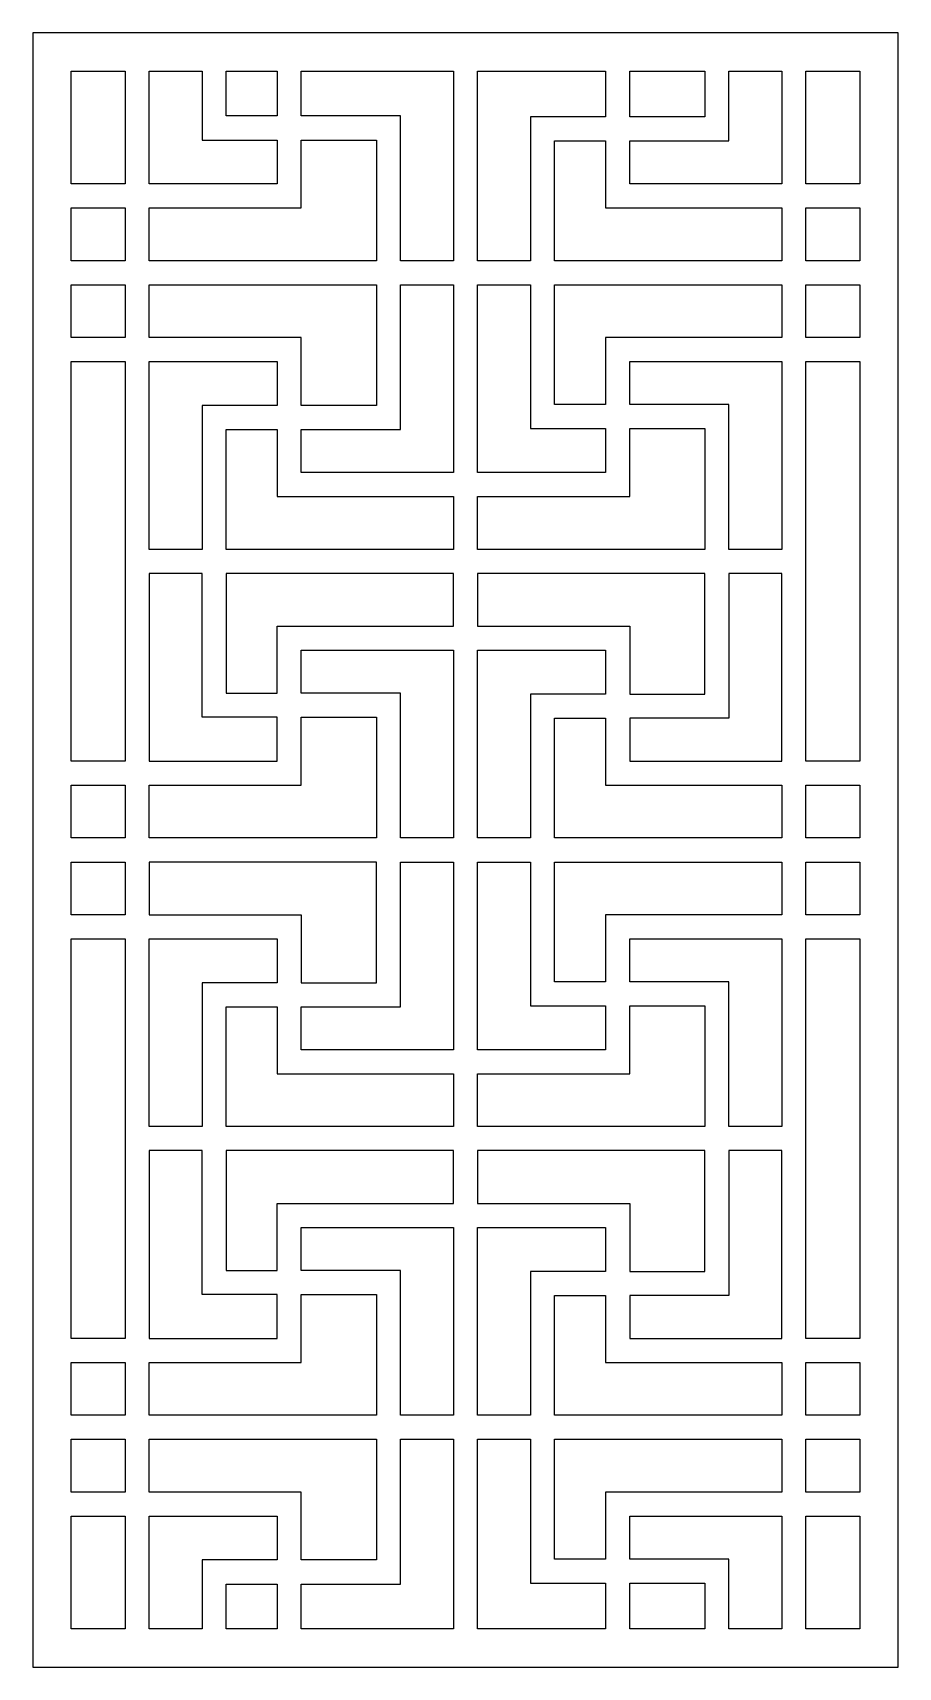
# Model space of a CAD drawing. Header units: centimetres. Extents: x 9.5 to 19.5, y -9.5 to 9.5.
import ezdxf

# ---------------------------------------------------------------- set-up
doc = ezdxf.new("R2010")
doc.units = ezdxf.units.CM
doc.header["$MEASUREMENT"] = 0
doc.layers.add('layer 1', color=7, linetype='Continuous')

msp = doc.modelspace()

# ---------------------------------------------------------------- linework, layer by layer
at = {"layer": 'layer 1', "color": 250}
for points, knots in [([(9.47462, -9.50001), (9.47462, -9.50001), (9.47462, 9.49999), (9.47462, 9.49999), (9.47462, 9.49999), (9.47462, 9.49999), (19.53342, 9.49999), (19.53342, 9.49999), (19.53342, 9.49999), (19.53342, 9.49999), (19.53342, -9.50001), (19.53342, -9.50001), (19.53342, -9.50001), (19.53342, -9.50001), (9.47462, -9.50001), (9.47462, -9.50001)], [0, 0, 0, 0, 0.2, 0.2, 0.2, 0.2, 0.4, 0.4, 0.4, 0.4, 0.6, 0.6, 0.6, 0.6, 1, 1, 1, 1]), ([(9.92167, 7.74395), (9.92167, 7.74395), (9.92167, 7.74395), (9.92167, 7.74395), (9.92167, 7.74395), (9.92167, 7.74395), (10.54814, 7.74395), (10.54814, 7.74395), (10.54814, 7.74395), (10.54814, 8.18139), (10.54814, 8.61779), (10.54814, 9.05293), (10.54814, 9.05293), (10.54814, 9.05293), (9.92167, 9.05293), (9.92167, 9.05293), (9.92167, 9.05293), (9.92167, 9.05293), (9.92167, 7.74395), (9.92167, 7.74395)], [0, 0, 0, 0, 0.16666667, 0.16666667, 0.16666667, 0.16666667, 0.33333333, 0.33333333, 0.33333333, 0.33333333, 0.5, 0.5, 0.5, 0.5, 0.66666667, 0.66666667, 0.66666667, 0.66666667, 1, 1, 1, 1]), ([(10.82755, 9.05293), (10.82755, 9.05293), (10.82755, 9.05293), (10.82755, 9.05293), (10.82755, 9.05293), (10.82755, 9.05293), (10.82755, 7.74397), (10.82755, 7.74397), (10.82755, 7.74397), (10.82755, 7.74397), (12.31651, 7.74397), (12.31651, 7.74397), (12.31651, 7.74397), (12.31651, 7.74397), (12.31651, 8.25245), (12.31651, 8.25245), (12.31651, 8.25245), (12.31651, 8.25245), (11.44225, 8.25245), (11.44225, 8.25245), (11.44225, 8.25245), (11.44225, 8.46999), (11.44225, 8.79397), (11.44225, 9.05293), (11.44225, 9.05293), (11.44225, 9.05293), (10.82755, 9.05293), (10.82755, 9.05293)], [0, 0, 0, 0, 0.125, 0.125, 0.125, 0.125, 0.25, 0.25, 0.25, 0.25, 0.375, 0.375, 0.375, 0.375, 0.5, 0.5, 0.5, 0.5, 0.625, 0.625, 0.625, 0.625, 0.75, 0.75, 0.75, 0.75, 1, 1, 1, 1]), ([(11.72165, 9.05293), (11.72165, 9.05293), (11.72165, 9.05293), (11.72165, 9.05293), (11.72165, 9.05293), (11.72165, 9.05293), (11.72165, 8.53187), (11.72165, 8.53187), (11.72165, 8.53187), (11.72165, 8.53187), (12.31651, 8.53187), (12.31651, 8.53187), (12.31651, 8.53187), (12.31651, 8.53187), (12.31651, 9.05293), (12.31651, 9.05293), (12.31651, 9.05293), (12.31651, 9.05293), (11.72165, 9.05293), (11.72165, 9.05293)], [0, 0, 0, 0, 0.16666667, 0.16666667, 0.16666667, 0.16666667, 0.33333333, 0.33333333, 0.33333333, 0.33333333, 0.5, 0.5, 0.5, 0.5, 0.66666667, 0.66666667, 0.66666667, 0.66666667, 1, 1, 1, 1]), ([(13.7496, 6.84986), (13.7496, 6.84986), (13.7496, 6.84986), (13.7496, 6.84986), (13.7496, 6.84986), (13.95449, 6.84986), (14.15941, 6.84986), (14.3643, 6.84986), (14.3643, 6.84986), (14.3643, 6.84986), (14.3643, 9.05293), (14.3643, 9.05293), (14.3643, 9.05293), (14.3643, 9.05293), (12.59591, 9.05293), (12.59591, 9.05293), (12.59591, 9.05293), (12.59591, 9.05293), (12.59591, 8.53187), (12.59591, 8.53187), (12.59591, 8.53187), (12.59591, 8.53187), (13.7496, 8.53187), (13.7496, 8.53187), (13.7496, 8.53187), (13.7496, 7.98975), (13.7496, 7.39542), (13.7496, 6.84986)], [0, 0, 0, 0, 0.125, 0.125, 0.125, 0.125, 0.25, 0.25, 0.25, 0.25, 0.375, 0.375, 0.375, 0.375, 0.5, 0.5, 0.5, 0.5, 0.625, 0.625, 0.625, 0.625, 0.75, 0.75, 0.75, 0.75, 1, 1, 1, 1]), ([(14.6437, 6.84986), (14.6437, 6.84986), (14.6437, 6.84986), (14.6437, 6.84986), (14.6437, 6.84986), (14.84863, 6.84986), (15.05355, 6.84986), (15.25844, 6.84986), (15.25844, 6.84986), (15.25844, 7.39245), (15.25844, 7.98381), (15.25844, 8.52291), (15.25844, 8.52291), (15.25844, 8.52291), (16.1327, 8.52291), (16.1327, 8.52291), (16.1327, 8.52291), (16.1327, 8.52291), (16.1327, 9.05293), (16.1327, 9.05293), (16.1327, 9.05293), (16.1327, 9.05293), (14.6437, 9.05293), (14.6437, 9.05293), (14.6437, 9.05293), (14.6437, 9.05293), (14.6437, 6.84986), (14.6437, 6.84986)], [0, 0, 0, 0, 0.125, 0.125, 0.125, 0.125, 0.25, 0.25, 0.25, 0.25, 0.375, 0.375, 0.375, 0.375, 0.5, 0.5, 0.5, 0.5, 0.625, 0.625, 0.625, 0.625, 0.75, 0.75, 0.75, 0.75, 1, 1, 1, 1]), ([(16.41209, 9.05293), (16.41209, 9.05293), (16.41209, 9.05293), (16.41209, 9.05293), (16.41209, 9.05293), (16.41209, 9.05293), (16.41209, 8.52291), (16.41209, 8.52291), (16.41209, 8.52291), (16.41209, 8.52291), (17.28636, 8.52291), (17.28636, 8.52291), (17.28636, 8.52291), (17.28636, 8.52291), (17.28636, 9.05293), (17.28636, 9.05293), (17.28636, 9.05293), (17.28636, 9.05293), (16.41209, 9.05293), (16.41209, 9.05293)], [0, 0, 0, 0, 0.16666667, 0.16666667, 0.16666667, 0.16666667, 0.33333333, 0.33333333, 0.33333333, 0.33333333, 0.5, 0.5, 0.5, 0.5, 0.66666667, 0.66666667, 0.66666667, 0.66666667, 1, 1, 1, 1]), ([(17.56575, 9.05293), (17.56575, 9.05293), (17.56575, 9.05293), (17.56575, 9.05293), (17.56575, 9.05293), (17.56575, 8.7912), (17.56575, 8.46389), (17.56575, 8.2435), (17.56575, 8.2435), (17.56575, 8.2435), (16.41209, 8.2435), (16.41209, 8.2435), (16.41209, 8.2435), (16.41209, 8.2435), (16.41209, 7.74397), (16.41209, 7.74397), (16.41209, 7.74397), (16.41209, 7.74397), (18.18052, 7.74397), (18.18052, 7.74397), (18.18052, 7.74397), (18.18052, 7.74397), (18.18052, 9.05293), (18.18052, 9.05293), (18.18052, 9.05293), (18.18052, 9.05293), (17.56575, 9.05293), (17.56575, 9.05293)], [0, 0, 0, 0, 0.125, 0.125, 0.125, 0.125, 0.25, 0.25, 0.25, 0.25, 0.375, 0.375, 0.375, 0.375, 0.5, 0.5, 0.5, 0.5, 0.625, 0.625, 0.625, 0.625, 0.75, 0.75, 0.75, 0.75, 1, 1, 1, 1]), ([(18.45989, 7.74395), (18.45989, 7.74395), (18.45989, 7.74395), (18.45989, 7.74395), (18.45989, 7.74395), (18.45989, 7.74395), (19.08637, 7.74395), (19.08637, 7.74395), (19.08637, 7.74395), (19.08637, 7.74395), (19.08637, 9.05293), (19.08637, 9.05293), (19.08637, 9.05293), (19.08637, 9.05293), (18.45989, 9.05293), (18.45989, 9.05293), (18.45989, 9.05293), (18.45989, 8.61779), (18.45989, 8.18139), (18.45989, 7.74395)], [0, 0, 0, 0, 0.16666667, 0.16666667, 0.16666667, 0.16666667, 0.33333333, 0.33333333, 0.33333333, 0.33333333, 0.5, 0.5, 0.5, 0.5, 0.66666667, 0.66666667, 0.66666667, 0.66666667, 1, 1, 1, 1]), ([(10.82755, 6.84986), (10.82755, 6.84986), (10.82755, 6.84986), (10.82755, 6.84986), (10.82755, 6.84986), (11.70843, 6.84986), (12.58932, 6.84986), (13.47017, 6.84986), (13.47017, 6.84986), (13.47017, 6.84986), (13.47017, 8.25245), (13.47017, 8.25245), (13.47017, 8.25245), (13.47017, 8.25245), (12.59591, 8.25245), (12.59591, 8.25245), (12.59591, 8.25245), (12.59591, 8.25245), (12.59591, 7.46456), (12.59591, 7.46456), (12.59591, 7.46456), (12.02504, 7.46456), (11.40174, 7.46456), (10.82755, 7.46456), (10.82755, 7.46456), (10.82755, 7.46456), (10.82755, 6.84986), (10.82755, 6.84986)], [0, 0, 0, 0, 0.125, 0.125, 0.125, 0.125, 0.25, 0.25, 0.25, 0.25, 0.375, 0.375, 0.375, 0.375, 0.5, 0.5, 0.5, 0.5, 0.625, 0.625, 0.625, 0.625, 0.75, 0.75, 0.75, 0.75, 1, 1, 1, 1]), ([(15.53783, 6.84986), (15.53783, 6.84986), (15.53783, 6.84986), (15.53783, 6.84986), (15.53783, 6.84986), (16.41872, 6.84986), (17.29958, 6.84986), (18.18052, 6.84986), (18.18052, 6.84986), (18.18052, 6.84986), (18.18052, 7.46456), (18.18052, 7.46456), (18.18052, 7.46456), (18.18052, 7.46456), (16.1327, 7.46456), (16.1327, 7.46456), (16.1327, 7.46456), (16.1327, 7.46456), (16.1327, 7.46666), (16.1327, 7.46666), (16.1327, 7.46666), (16.1327, 7.46666), (16.1327, 8.2435), (16.1327, 8.2435), (16.1327, 8.2435), (16.1327, 8.2435), (15.53783, 8.2435), (15.53783, 8.2435), (15.53783, 8.2435), (15.53783, 8.2435), (15.53783, 6.84986), (15.53783, 6.84986)], [0, 0, 0, 0, 0.11111111, 0.11111111, 0.11111111, 0.11111111, 0.22222222, 0.22222222, 0.22222222, 0.22222222, 0.33333333, 0.33333333, 0.33333333, 0.33333333, 0.44444444, 0.44444444, 0.44444444, 0.44444444, 0.55555556, 0.55555556, 0.55555556, 0.55555556, 0.66666667, 0.66666667, 0.66666667, 0.66666667, 0.77777778, 0.77777778, 0.77777778, 0.77777778, 1, 1, 1, 1]), ([(9.92167, 6.84982), (9.92167, 6.84982), (9.92167, 6.84982), (9.92167, 6.84982), (9.92167, 6.84982), (9.92167, 6.84982), (10.54814, 6.84982), (10.54814, 6.84982), (10.54814, 6.84982), (10.54814, 7.05494), (10.54814, 7.25985), (10.54814, 7.46454), (10.54814, 7.46454), (10.54814, 7.46454), (9.92167, 7.46454), (9.92167, 7.46454), (9.92167, 7.46454), (9.92167, 7.46454), (9.92167, 6.84982), (9.92167, 6.84982)], [0, 0, 0, 0, 0.16666667, 0.16666667, 0.16666667, 0.16666667, 0.33333333, 0.33333333, 0.33333333, 0.33333333, 0.5, 0.5, 0.5, 0.5, 0.66666667, 0.66666667, 0.66666667, 0.66666667, 1, 1, 1, 1]), ([(18.45989, 6.84982), (18.45989, 6.84982), (18.45989, 6.84982), (18.45989, 6.84982), (18.45989, 6.84982), (18.45989, 6.84982), (19.08637, 6.84982), (19.08637, 6.84982), (19.08637, 6.84982), (19.08637, 6.84982), (19.08637, 7.46454), (19.08637, 7.46454), (19.08637, 7.46454), (19.08637, 7.46454), (18.45989, 7.46454), (18.45989, 7.46454), (18.45989, 7.46454), (18.45989, 7.25985), (18.45989, 7.05494), (18.45989, 6.84982)], [0, 0, 0, 0, 0.16666667, 0.16666667, 0.16666667, 0.16666667, 0.33333333, 0.33333333, 0.33333333, 0.33333333, 0.5, 0.5, 0.5, 0.5, 0.66666667, 0.66666667, 0.66666667, 0.66666667, 1, 1, 1, 1]), ([(9.92167, 5.95571), (9.92167, 5.95571), (9.92167, 5.95571), (9.92167, 5.95571), (9.92167, 5.95571), (9.92167, 5.95571), (10.54814, 5.95571), (10.54814, 5.95571), (10.54814, 5.95571), (10.54814, 6.16079), (10.54814, 6.3657), (10.54814, 6.57041), (10.54814, 6.57041), (10.54814, 6.57041), (9.92167, 6.57041), (9.92167, 6.57041), (9.92167, 6.57041), (9.92167, 6.57041), (9.92167, 5.95571), (9.92167, 5.95571)], [0, 0, 0, 0, 0.16666667, 0.16666667, 0.16666667, 0.16666667, 0.33333333, 0.33333333, 0.33333333, 0.33333333, 0.5, 0.5, 0.5, 0.5, 0.66666667, 0.66666667, 0.66666667, 0.66666667, 1, 1, 1, 1]), ([(13.47017, 6.57045), (13.47017, 6.57045), (13.47017, 6.57045), (13.47017, 6.57045), (13.47017, 6.57045), (12.58932, 6.57045), (11.70843, 6.57045), (10.82755, 6.57045), (10.82755, 6.57045), (10.82755, 6.57045), (10.82755, 5.95574), (10.82755, 5.95574), (10.82755, 5.95574), (11.40174, 5.95574), (12.02504, 5.95574), (12.59591, 5.95574), (12.59591, 5.95574), (12.59591, 5.95574), (12.59591, 5.16783), (12.59591, 5.16783), (12.59591, 5.16783), (12.59591, 5.16783), (13.47017, 5.16783), (13.47017, 5.16783), (13.47017, 5.16783), (13.47017, 5.16783), (13.47017, 6.57045), (13.47017, 6.57045)], [0, 0, 0, 0, 0.125, 0.125, 0.125, 0.125, 0.25, 0.25, 0.25, 0.25, 0.375, 0.375, 0.375, 0.375, 0.5, 0.5, 0.5, 0.5, 0.625, 0.625, 0.625, 0.625, 0.75, 0.75, 0.75, 0.75, 1, 1, 1, 1]), ([(14.3643, 6.57045), (14.3643, 6.57045), (14.3643, 6.57045), (14.3643, 6.57045), (14.3643, 6.57045), (14.15941, 6.57045), (13.95449, 6.57045), (13.7496, 6.57045), (13.7496, 6.57045), (13.7496, 6.02487), (13.7496, 5.43053), (13.7496, 4.88842), (13.7496, 4.88842), (13.7496, 4.88842), (12.59591, 4.88842), (12.59591, 4.88842), (12.59591, 4.88842), (12.59591, 4.88842), (12.59591, 4.3889), (12.59591, 4.3889), (12.59591, 4.3889), (12.59591, 4.3889), (14.3643, 4.3889), (14.3643, 4.3889), (14.3643, 4.3889), (14.3643, 4.3889), (14.3643, 6.57045), (14.3643, 6.57045)], [0, 0, 0, 0, 0.125, 0.125, 0.125, 0.125, 0.25, 0.25, 0.25, 0.25, 0.375, 0.375, 0.375, 0.375, 0.5, 0.5, 0.5, 0.5, 0.625, 0.625, 0.625, 0.625, 0.75, 0.75, 0.75, 0.75, 1, 1, 1, 1]), ([(15.25844, 6.57045), (15.25844, 6.57045), (15.25844, 6.57045), (15.25844, 6.57045), (15.25844, 6.57045), (15.05355, 6.57045), (14.84863, 6.57045), (14.6437, 6.57045), (14.6437, 6.57045), (14.6437, 6.57045), (14.6437, 4.3889), (14.6437, 4.3889), (14.6437, 4.3889), (14.6437, 4.3889), (16.1327, 4.3889), (16.1327, 4.3889), (16.1327, 4.3889), (16.1327, 4.3889), (16.1327, 4.89738), (16.1327, 4.89738), (16.1327, 4.89738), (16.1327, 4.89738), (15.25844, 4.89738), (15.25844, 4.89738), (15.25844, 4.89738), (15.25844, 5.43649), (15.25844, 6.02784), (15.25844, 6.57045)], [0, 0, 0, 0, 0.125, 0.125, 0.125, 0.125, 0.25, 0.25, 0.25, 0.25, 0.375, 0.375, 0.375, 0.375, 0.5, 0.5, 0.5, 0.5, 0.625, 0.625, 0.625, 0.625, 0.75, 0.75, 0.75, 0.75, 1, 1, 1, 1]), ([(18.18052, 6.57045), (18.18052, 6.57045), (18.18052, 6.57045), (18.18052, 6.57045), (18.18052, 6.57045), (17.29958, 6.57045), (16.41872, 6.57045), (15.53783, 6.57045), (15.53783, 6.57045), (15.53783, 6.57045), (15.53783, 5.1768), (15.53783, 5.1768), (15.53783, 5.1768), (15.53783, 5.1768), (16.1327, 5.1768), (16.1327, 5.1768), (16.1327, 5.1768), (16.1327, 5.1768), (16.1327, 5.95362), (16.1327, 5.95362), (16.1327, 5.95362), (16.1327, 5.95362), (16.1327, 5.95574), (16.1327, 5.95574), (16.1327, 5.95574), (16.1327, 5.95574), (18.18052, 5.95574), (18.18052, 5.95574), (18.18052, 5.95574), (18.18052, 5.95574), (18.18052, 6.57045), (18.18052, 6.57045)], [0, 0, 0, 0, 0.11111111, 0.11111111, 0.11111111, 0.11111111, 0.22222222, 0.22222222, 0.22222222, 0.22222222, 0.33333333, 0.33333333, 0.33333333, 0.33333333, 0.44444444, 0.44444444, 0.44444444, 0.44444444, 0.55555556, 0.55555556, 0.55555556, 0.55555556, 0.66666667, 0.66666667, 0.66666667, 0.66666667, 0.77777778, 0.77777778, 0.77777778, 0.77777778, 1, 1, 1, 1]), ([(18.45989, 5.95571), (18.45989, 5.95571), (18.45989, 5.95571), (18.45989, 5.95571), (18.45989, 5.95571), (18.45989, 5.95571), (19.08637, 5.95571), (19.08637, 5.95571), (19.08637, 5.95571), (19.08637, 5.95571), (19.08637, 6.57041), (19.08637, 6.57041), (19.08637, 6.57041), (19.08637, 6.57041), (18.45989, 6.57041), (18.45989, 6.57041), (18.45989, 6.57041), (18.45989, 6.3657), (18.45989, 6.16079), (18.45989, 5.95571)], [0, 0, 0, 0, 0.16666667, 0.16666667, 0.16666667, 0.16666667, 0.33333333, 0.33333333, 0.33333333, 0.33333333, 0.5, 0.5, 0.5, 0.5, 0.66666667, 0.66666667, 0.66666667, 0.66666667, 1, 1, 1, 1]), ([(10.54814, 5.6763), (10.54814, 5.6763), (10.54814, 5.6763), (10.54814, 5.6763), (10.54814, 5.6763), (10.54814, 5.6763), (9.92167, 5.6763), (9.92167, 5.6763), (9.92167, 5.6763), (9.92167, 5.6763), (9.92167, 1.03382), (9.92167, 1.03382), (9.92167, 1.03382), (9.92167, 1.03382), (10.54814, 1.03382), (10.54814, 1.03382), (10.54814, 1.03382), (10.54814, 2.58561), (10.54814, 4.13566), (10.54814, 5.6763)], [0, 0, 0, 0, 0.16666667, 0.16666667, 0.16666667, 0.16666667, 0.33333333, 0.33333333, 0.33333333, 0.33333333, 0.5, 0.5, 0.5, 0.5, 0.66666667, 0.66666667, 0.66666667, 0.66666667, 1, 1, 1, 1]), ([(10.82755, 3.49478), (10.82755, 3.49478), (10.82755, 3.49478), (10.82755, 3.49478), (10.82755, 3.49478), (11.03243, 3.49478), (11.23736, 3.49478), (11.44225, 3.49478), (11.44225, 3.49478), (11.44225, 4.03737), (11.44225, 4.62873), (11.44225, 5.16783), (11.44225, 5.16783), (11.44225, 5.16783), (12.31651, 5.16783), (12.31651, 5.16783), (12.31651, 5.16783), (12.31651, 5.16783), (12.31651, 5.67632), (12.31651, 5.67632), (12.31651, 5.67632), (12.31651, 5.67632), (10.82755, 5.67632), (10.82755, 5.67632), (10.82755, 5.67632), (10.82755, 5.67632), (10.82755, 3.49478), (10.82755, 3.49478)], [0, 0, 0, 0, 0.125, 0.125, 0.125, 0.125, 0.25, 0.25, 0.25, 0.25, 0.375, 0.375, 0.375, 0.375, 0.5, 0.5, 0.5, 0.5, 0.625, 0.625, 0.625, 0.625, 0.75, 0.75, 0.75, 0.75, 1, 1, 1, 1]), ([(17.56575, 3.49478), (17.56575, 3.49478), (17.56575, 3.49478), (17.56575, 3.49478), (17.56575, 3.49478), (17.77065, 3.49478), (17.97556, 3.49478), (18.18052, 3.49478), (18.18052, 3.49478), (18.18052, 3.49478), (18.18052, 5.67632), (18.18052, 5.67632), (18.18052, 5.67632), (18.18052, 5.67632), (16.41209, 5.67632), (16.41209, 5.67632), (16.41209, 5.67632), (16.41209, 5.67632), (16.41209, 5.1768), (16.41209, 5.1768), (16.41209, 5.1768), (16.41209, 5.1768), (17.56575, 5.1768), (17.56575, 5.1768), (17.56575, 5.1768), (17.56575, 4.63468), (17.56575, 4.04034), (17.56575, 3.49478)], [0, 0, 0, 0, 0.125, 0.125, 0.125, 0.125, 0.25, 0.25, 0.25, 0.25, 0.375, 0.375, 0.375, 0.375, 0.5, 0.5, 0.5, 0.5, 0.625, 0.625, 0.625, 0.625, 0.75, 0.75, 0.75, 0.75, 1, 1, 1, 1]), ([(19.08637, 5.6763), (19.08637, 5.6763), (19.08637, 5.6763), (19.08637, 5.6763), (19.08637, 5.6763), (19.08637, 5.6763), (18.45989, 5.6763), (18.45989, 5.6763), (18.45989, 5.6763), (18.45989, 4.13566), (18.45989, 2.58561), (18.45989, 1.03382), (18.45989, 1.03382), (18.45989, 1.03382), (19.08637, 1.03382), (19.08637, 1.03382), (19.08637, 1.03382), (19.08637, 1.03382), (19.08637, 5.6763), (19.08637, 5.6763)], [0, 0, 0, 0, 0.16666667, 0.16666667, 0.16666667, 0.16666667, 0.33333333, 0.33333333, 0.33333333, 0.33333333, 0.5, 0.5, 0.5, 0.5, 0.66666667, 0.66666667, 0.66666667, 0.66666667, 1, 1, 1, 1]), ([(11.72165, 3.49478), (11.72165, 3.49478), (11.72165, 3.49478), (11.72165, 3.49478), (11.72165, 3.49478), (12.60256, 3.49478), (13.48342, 3.49478), (14.3643, 3.49478), (14.3643, 3.49478), (14.3643, 3.49478), (14.3643, 4.10948), (14.3643, 4.10948), (14.3643, 4.10948), (14.3643, 4.10948), (12.31651, 4.10948), (12.31651, 4.10948), (12.31651, 4.10948), (12.31651, 4.10948), (12.31651, 4.1116), (12.31651, 4.1116), (12.31651, 4.1116), (12.31651, 4.1116), (12.31651, 4.88842), (12.31651, 4.88842), (12.31651, 4.88842), (12.31651, 4.88842), (11.72165, 4.88842), (11.72165, 4.88842), (11.72165, 4.88842), (11.72165, 4.88842), (11.72165, 3.49478), (11.72165, 3.49478)], [0, 0, 0, 0, 0.11111111, 0.11111111, 0.11111111, 0.11111111, 0.22222222, 0.22222222, 0.22222222, 0.22222222, 0.33333333, 0.33333333, 0.33333333, 0.33333333, 0.44444444, 0.44444444, 0.44444444, 0.44444444, 0.55555556, 0.55555556, 0.55555556, 0.55555556, 0.66666667, 0.66666667, 0.66666667, 0.66666667, 0.77777778, 0.77777778, 0.77777778, 0.77777778, 1, 1, 1, 1]), ([(14.6437, 3.49478), (14.6437, 3.49478), (14.6437, 3.49478), (14.6437, 3.49478), (14.6437, 3.49478), (15.52461, 3.49478), (16.40547, 3.49478), (17.28636, 3.49478), (17.28636, 3.49478), (17.28636, 3.49478), (17.28636, 4.89738), (17.28636, 4.89738), (17.28636, 4.89738), (17.28636, 4.89738), (16.41209, 4.89738), (16.41209, 4.89738), (16.41209, 4.89738), (16.41209, 4.89738), (16.41209, 4.10948), (16.41209, 4.10948), (16.41209, 4.10948), (15.8412, 4.10948), (15.21793, 4.10948), (14.6437, 4.10948), (14.6437, 4.10948), (14.6437, 4.10948), (14.6437, 3.49478), (14.6437, 3.49478)], [0, 0, 0, 0, 0.125, 0.125, 0.125, 0.125, 0.25, 0.25, 0.25, 0.25, 0.375, 0.375, 0.375, 0.375, 0.5, 0.5, 0.5, 0.5, 0.625, 0.625, 0.625, 0.625, 0.75, 0.75, 0.75, 0.75, 1, 1, 1, 1]), ([(10.82755, 3.21537), (10.82755, 3.21537), (10.82755, 3.21537), (10.82755, 3.21537), (10.82755, 3.21537), (11.03243, 3.21537), (11.23736, 3.21537), (11.44225, 3.21537), (11.44225, 3.21537), (11.44225, 2.67277), (11.44225, 2.08141), (11.44225, 1.5423), (11.44225, 1.5423), (11.44225, 1.5423), (12.31651, 1.5423), (12.31651, 1.5423), (12.31651, 1.5423), (12.31651, 1.5423), (12.31651, 1.03382), (12.31651, 1.03382), (12.31651, 1.03382), (12.31651, 1.03382), (10.82755, 1.03382), (10.82755, 1.03382), (10.82755, 1.03382), (10.82755, 1.03382), (10.82755, 3.21537), (10.82755, 3.21537)], [0, 0, 0, 0, 0.125, 0.125, 0.125, 0.125, 0.25, 0.25, 0.25, 0.25, 0.375, 0.375, 0.375, 0.375, 0.5, 0.5, 0.5, 0.5, 0.625, 0.625, 0.625, 0.625, 0.75, 0.75, 0.75, 0.75, 1, 1, 1, 1]), ([(11.72165, 3.21537), (11.72165, 3.21537), (11.72165, 3.21537), (11.72165, 3.21537), (11.72165, 3.21537), (12.60256, 3.21537), (13.48342, 3.21537), (14.3643, 3.21537), (14.3643, 3.21537), (14.3643, 3.21537), (14.3643, 2.60066), (14.3643, 2.60066), (14.3643, 2.60066), (14.3643, 2.60066), (12.31651, 2.60066), (12.31651, 2.60066), (12.31651, 2.60066), (12.31651, 2.60066), (12.31651, 2.59855), (12.31651, 2.59855), (12.31651, 2.59855), (12.31651, 2.59855), (12.31651, 1.82173), (12.31651, 1.82173), (12.31651, 1.82173), (12.31651, 1.82173), (11.72165, 1.82173), (11.72165, 1.82173), (11.72165, 1.82173), (11.72165, 1.82173), (11.72165, 3.21537), (11.72165, 3.21537)], [0, 0, 0, 0, 0.11111111, 0.11111111, 0.11111111, 0.11111111, 0.22222222, 0.22222222, 0.22222222, 0.22222222, 0.33333333, 0.33333333, 0.33333333, 0.33333333, 0.44444444, 0.44444444, 0.44444444, 0.44444444, 0.55555556, 0.55555556, 0.55555556, 0.55555556, 0.66666667, 0.66666667, 0.66666667, 0.66666667, 0.77777778, 0.77777778, 0.77777778, 0.77777778, 1, 1, 1, 1]), ([(14.6437, 3.21537), (14.6437, 3.21537), (14.6437, 3.21537), (14.6437, 3.21537), (14.6437, 3.21537), (15.52461, 3.21537), (16.40547, 3.21537), (17.28636, 3.21537), (17.28636, 3.21537), (17.28636, 3.21537), (17.28636, 1.81275), (17.28636, 1.81275), (17.28636, 1.81275), (17.28636, 1.81275), (16.41209, 1.81275), (16.41209, 1.81275), (16.41209, 1.81275), (16.41209, 1.81275), (16.41209, 2.60066), (16.41209, 2.60066), (16.41209, 2.60066), (15.8412, 2.60066), (15.21793, 2.60066), (14.6437, 2.60066), (14.6437, 2.60066), (14.6437, 2.60066), (14.6437, 3.21537), (14.6437, 3.21537)], [0, 0, 0, 0, 0.125, 0.125, 0.125, 0.125, 0.25, 0.25, 0.25, 0.25, 0.375, 0.375, 0.375, 0.375, 0.5, 0.5, 0.5, 0.5, 0.625, 0.625, 0.625, 0.625, 0.75, 0.75, 0.75, 0.75, 1, 1, 1, 1]), ([(17.56575, 3.21537), (17.56575, 3.21537), (17.56575, 3.21537), (17.56575, 3.21537), (17.56575, 3.21537), (17.77065, 3.21537), (17.97556, 3.21537), (18.18052, 3.21537), (18.18052, 3.21537), (18.18052, 3.21537), (18.18052, 1.03382), (18.18052, 1.03382), (18.18052, 1.03382), (18.18052, 1.03382), (16.41209, 1.03382), (16.41209, 1.03382), (16.41209, 1.03382), (16.41209, 1.03382), (16.41209, 1.53336), (16.41209, 1.53336), (16.41209, 1.53336), (16.41209, 1.53336), (17.56575, 1.53336), (17.56575, 1.53336), (17.56575, 1.53336), (17.56575, 2.07547), (17.56575, 2.6698), (17.56575, 3.21537)], [0, 0, 0, 0, 0.125, 0.125, 0.125, 0.125, 0.25, 0.25, 0.25, 0.25, 0.375, 0.375, 0.375, 0.375, 0.5, 0.5, 0.5, 0.5, 0.625, 0.625, 0.625, 0.625, 0.75, 0.75, 0.75, 0.75, 1, 1, 1, 1]), ([(13.7496, 0.1397), (13.7496, 0.1397), (13.7496, 0.1397), (13.7496, 0.1397), (13.7496, 0.1397), (13.95449, 0.1397), (14.15941, 0.1397), (14.3643, 0.1397), (14.3643, 0.1397), (14.3643, 0.1397), (14.3643, 2.32125), (14.3643, 2.32125), (14.3643, 2.32125), (14.3643, 2.32125), (12.59591, 2.32125), (12.59591, 2.32125), (12.59591, 2.32125), (12.59591, 2.32125), (12.59591, 1.82173), (12.59591, 1.82173), (12.59591, 1.82173), (12.59591, 1.82173), (13.7496, 1.82173), (13.7496, 1.82173), (13.7496, 1.82173), (13.7496, 1.2796), (13.7496, 0.68526), (13.7496, 0.1397)], [0, 0, 0, 0, 0.125, 0.125, 0.125, 0.125, 0.25, 0.25, 0.25, 0.25, 0.375, 0.375, 0.375, 0.375, 0.5, 0.5, 0.5, 0.5, 0.625, 0.625, 0.625, 0.625, 0.75, 0.75, 0.75, 0.75, 1, 1, 1, 1]), ([(14.6437, 0.1397), (14.6437, 0.1397), (14.6437, 0.1397), (14.6437, 0.1397), (14.6437, 0.1397), (14.84863, 0.1397), (15.05355, 0.1397), (15.25844, 0.1397), (15.25844, 0.1397), (15.25844, 0.68229), (15.25844, 1.27365), (15.25844, 1.81275), (15.25844, 1.81275), (15.25844, 1.81275), (16.1327, 1.81275), (16.1327, 1.81275), (16.1327, 1.81275), (16.1327, 1.81275), (16.1327, 2.32125), (16.1327, 2.32125), (16.1327, 2.32125), (16.1327, 2.32125), (14.6437, 2.32125), (14.6437, 2.32125), (14.6437, 2.32125), (14.6437, 2.32125), (14.6437, 0.1397), (14.6437, 0.1397)], [0, 0, 0, 0, 0.125, 0.125, 0.125, 0.125, 0.25, 0.25, 0.25, 0.25, 0.375, 0.375, 0.375, 0.375, 0.5, 0.5, 0.5, 0.5, 0.625, 0.625, 0.625, 0.625, 0.75, 0.75, 0.75, 0.75, 1, 1, 1, 1]), ([(10.82755, 0.1397), (10.82755, 0.1397), (10.82755, 0.1397), (10.82755, 0.1397), (10.82755, 0.1397), (11.70843, 0.1397), (12.58932, 0.1397), (13.47017, 0.1397), (13.47017, 0.1397), (13.47017, 0.1397), (13.47017, 1.5423), (13.47017, 1.5423), (13.47017, 1.5423), (13.47017, 1.5423), (12.59591, 1.5423), (12.59591, 1.5423), (12.59591, 1.5423), (12.59591, 1.5423), (12.59591, 0.7544), (12.59591, 0.7544), (12.59591, 0.7544), (12.02504, 0.7544), (11.40174, 0.7544), (10.82755, 0.7544), (10.82755, 0.7544), (10.82755, 0.7544), (10.82755, 0.1397), (10.82755, 0.1397)], [0, 0, 0, 0, 0.125, 0.125, 0.125, 0.125, 0.25, 0.25, 0.25, 0.25, 0.375, 0.375, 0.375, 0.375, 0.5, 0.5, 0.5, 0.5, 0.625, 0.625, 0.625, 0.625, 0.75, 0.75, 0.75, 0.75, 1, 1, 1, 1]), ([(15.53783, 0.1397), (15.53783, 0.1397), (15.53783, 0.1397), (15.53783, 0.1397), (15.53783, 0.1397), (16.41872, 0.1397), (17.29958, 0.1397), (18.18052, 0.1397), (18.18052, 0.1397), (18.18052, 0.1397), (18.18052, 0.7544), (18.18052, 0.7544), (18.18052, 0.7544), (18.18052, 0.7544), (16.1327, 0.7544), (16.1327, 0.7544), (16.1327, 0.7544), (16.1327, 0.7544), (16.1327, 0.75652), (16.1327, 0.75652), (16.1327, 0.75652), (16.1327, 0.75652), (16.1327, 1.53336), (16.1327, 1.53336), (16.1327, 1.53336), (16.1327, 1.53336), (15.53783, 1.53336), (15.53783, 1.53336), (15.53783, 1.53336), (15.53783, 1.53336), (15.53783, 0.1397), (15.53783, 0.1397)], [0, 0, 0, 0, 0.11111111, 0.11111111, 0.11111111, 0.11111111, 0.22222222, 0.22222222, 0.22222222, 0.22222222, 0.33333333, 0.33333333, 0.33333333, 0.33333333, 0.44444444, 0.44444444, 0.44444444, 0.44444444, 0.55555556, 0.55555556, 0.55555556, 0.55555556, 0.66666667, 0.66666667, 0.66666667, 0.66666667, 0.77777778, 0.77777778, 0.77777778, 0.77777778, 1, 1, 1, 1]), ([(9.92167, 0.1397), (9.92167, 0.1397), (9.92167, 0.1397), (9.92167, 0.1397), (9.92167, 0.1397), (9.92167, 0.1397), (10.54814, 0.1397), (10.54814, 0.1397), (10.54814, 0.1397), (10.54814, 0.34462), (10.54814, 0.54953), (10.54814, 0.7544), (10.54814, 0.7544), (10.54814, 0.7544), (9.92167, 0.7544), (9.92167, 0.7544), (9.92167, 0.7544), (9.92167, 0.7544), (9.92167, 0.1397), (9.92167, 0.1397)], [0, 0, 0, 0, 0.16666667, 0.16666667, 0.16666667, 0.16666667, 0.33333333, 0.33333333, 0.33333333, 0.33333333, 0.5, 0.5, 0.5, 0.5, 0.66666667, 0.66666667, 0.66666667, 0.66666667, 1, 1, 1, 1]), ([(18.45989, 0.1397), (18.45989, 0.1397), (18.45989, 0.1397), (18.45989, 0.1397), (18.45989, 0.1397), (18.45989, 0.1397), (19.08637, 0.1397), (19.08637, 0.1397), (19.08637, 0.1397), (19.08637, 0.1397), (19.08637, 0.7544), (19.08637, 0.7544), (19.08637, 0.7544), (19.08637, 0.7544), (18.45989, 0.7544), (18.45989, 0.7544), (18.45989, 0.7544), (18.45989, 0.54953), (18.45989, 0.34462), (18.45989, 0.1397)], [0, 0, 0, 0, 0.16666667, 0.16666667, 0.16666667, 0.16666667, 0.33333333, 0.33333333, 0.33333333, 0.33333333, 0.5, 0.5, 0.5, 0.5, 0.66666667, 0.66666667, 0.66666667, 0.66666667, 1, 1, 1, 1]), ([(9.92167, -0.75442), (9.92167, -0.75442), (9.92167, -0.75442), (9.92167, -0.75442), (9.92167, -0.75442), (9.92167, -0.75442), (10.54814, -0.75442), (10.54814, -0.75442), (10.54814, -0.75442), (10.54814, -0.54952), (10.54814, -0.34462), (10.54814, -0.13971), (10.54814, -0.13971), (10.54814, -0.13971), (9.92167, -0.13971), (9.92167, -0.13971), (9.92167, -0.13971), (9.92167, -0.13971), (9.92167, -0.75442), (9.92167, -0.75442)], [0, 0, 0, 0, 0.16666667, 0.16666667, 0.16666667, 0.16666667, 0.33333333, 0.33333333, 0.33333333, 0.33333333, 0.5, 0.5, 0.5, 0.5, 0.66666667, 0.66666667, 0.66666667, 0.66666667, 1, 1, 1, 1]), ([(13.47017, -0.13971), (13.47017, -0.13971), (13.47017, -0.13971), (13.47017, -0.13971), (13.47017, -0.13971), (13.47017, -0.13971), (13.47017, -1.5423), (13.47017, -1.5423), (13.47017, -1.5423), (13.47017, -1.5423), (12.59591, -1.5423), (12.59591, -1.5423), (12.59591, -1.5423), (12.59591, -1.5423), (12.59591, -0.75442), (12.59591, -0.75442), (12.59591, -0.75442), (12.02504, -0.75442), (11.40174, -0.75442), (10.82755, -0.75442), (10.82755, -0.75442), (10.82755, -0.75442), (10.82755, -0.13971), (10.82755, -0.13971), (10.82755, -0.13971), (10.82755, -0.13971), (13.47017, -0.13971), (13.47017, -0.13971)], [0, 0, 0, 0, 0.125, 0.125, 0.125, 0.125, 0.25, 0.25, 0.25, 0.25, 0.375, 0.375, 0.375, 0.375, 0.5, 0.5, 0.5, 0.5, 0.625, 0.625, 0.625, 0.625, 0.75, 0.75, 0.75, 0.75, 1, 1, 1, 1]), ([(14.3643, -2.32125), (14.3643, -2.32125), (14.3643, -2.32125), (14.3643, -2.32125), (14.3643, -2.32125), (14.3643, -2.32125), (14.3643, -0.13971), (14.3643, -0.13971), (14.3643, -0.13971), (14.3643, -0.13971), (13.7496, -0.13971), (13.7496, -0.13971), (13.7496, -0.13971), (13.7496, -0.68528), (13.7496, -1.2796), (13.7496, -1.82174), (13.7496, -1.82174), (13.7496, -1.82174), (12.59591, -1.82174), (12.59591, -1.82174), (12.59591, -1.82174), (12.59591, -1.82174), (12.59591, -2.32125), (12.59591, -2.32125), (12.59591, -2.32125), (12.59591, -2.32125), (14.3643, -2.32125), (14.3643, -2.32125)], [0, 0, 0, 0, 0.125, 0.125, 0.125, 0.125, 0.25, 0.25, 0.25, 0.25, 0.375, 0.375, 0.375, 0.375, 0.5, 0.5, 0.5, 0.5, 0.625, 0.625, 0.625, 0.625, 0.75, 0.75, 0.75, 0.75, 1, 1, 1, 1]), ([(15.25844, -0.13971), (15.25844, -0.13971), (15.25844, -0.13971), (15.25844, -0.13971), (15.25844, -0.13971), (15.05355, -0.13971), (14.84863, -0.13971), (14.6437, -0.13971), (14.6437, -0.13971), (14.6437, -0.13971), (14.6437, -2.32125), (14.6437, -2.32125), (14.6437, -2.32125), (14.6437, -2.32125), (16.1327, -2.32125), (16.1327, -2.32125), (16.1327, -2.32125), (16.1327, -2.32125), (16.1327, -1.81276), (16.1327, -1.81276), (16.1327, -1.81276), (16.1327, -1.81276), (15.25844, -1.81276), (15.25844, -1.81276), (15.25844, -1.81276), (15.25844, -1.27365), (15.25844, -0.6823), (15.25844, -0.13971)], [0, 0, 0, 0, 0.125, 0.125, 0.125, 0.125, 0.25, 0.25, 0.25, 0.25, 0.375, 0.375, 0.375, 0.375, 0.5, 0.5, 0.5, 0.5, 0.625, 0.625, 0.625, 0.625, 0.75, 0.75, 0.75, 0.75, 1, 1, 1, 1]), ([(18.18052, -0.13971), (18.18052, -0.13971), (18.18052, -0.13971), (18.18052, -0.13971), (18.18052, -0.13971), (17.29958, -0.13971), (16.41872, -0.13971), (15.53783, -0.13971), (15.53783, -0.13971), (15.53783, -0.13971), (15.53783, -1.53335), (15.53783, -1.53335), (15.53783, -1.53335), (15.53783, -1.53335), (16.1327, -1.53335), (16.1327, -1.53335), (16.1327, -1.53335), (16.1327, -1.53335), (16.1327, -0.75652), (16.1327, -0.75652), (16.1327, -0.75652), (16.1327, -0.75652), (16.1327, -0.75442), (16.1327, -0.75442), (16.1327, -0.75442), (16.1327, -0.75442), (18.18052, -0.75442), (18.18052, -0.75442), (18.18052, -0.75442), (18.18052, -0.75442), (18.18052, -0.13971), (18.18052, -0.13971)], [0, 0, 0, 0, 0.11111111, 0.11111111, 0.11111111, 0.11111111, 0.22222222, 0.22222222, 0.22222222, 0.22222222, 0.33333333, 0.33333333, 0.33333333, 0.33333333, 0.44444444, 0.44444444, 0.44444444, 0.44444444, 0.55555556, 0.55555556, 0.55555556, 0.55555556, 0.66666667, 0.66666667, 0.66666667, 0.66666667, 0.77777778, 0.77777778, 0.77777778, 0.77777778, 1, 1, 1, 1]), ([(18.45989, -0.75442), (18.45989, -0.75442), (18.45989, -0.75442), (18.45989, -0.75442), (18.45989, -0.75442), (18.45989, -0.75442), (19.08637, -0.75442), (19.08637, -0.75442), (19.08637, -0.75442), (19.08637, -0.75442), (19.08637, -0.13971), (19.08637, -0.13971), (19.08637, -0.13971), (19.08637, -0.13971), (18.45989, -0.13971), (18.45989, -0.13971), (18.45989, -0.13971), (18.45989, -0.34462), (18.45989, -0.54952), (18.45989, -0.75442)], [0, 0, 0, 0, 0.16666667, 0.16666667, 0.16666667, 0.16666667, 0.33333333, 0.33333333, 0.33333333, 0.33333333, 0.5, 0.5, 0.5, 0.5, 0.66666667, 0.66666667, 0.66666667, 0.66666667, 1, 1, 1, 1]), ([(10.54814, -1.03382), (10.54814, -1.03382), (10.54814, -1.03382), (10.54814, -1.03382), (10.54814, -1.03382), (10.54814, -1.03382), (9.92167, -1.03382), (9.92167, -1.03382), (9.92167, -1.03382), (9.92167, -1.03382), (9.92167, -5.67634), (9.92167, -5.67634), (9.92167, -5.67634), (9.92167, -5.67634), (10.54814, -5.67634), (10.54814, -5.67634), (10.54814, -5.67634), (10.54814, -4.13574), (10.54814, -2.58566), (10.54814, -1.03382)], [0, 0, 0, 0, 0.16666667, 0.16666667, 0.16666667, 0.16666667, 0.33333333, 0.33333333, 0.33333333, 0.33333333, 0.5, 0.5, 0.5, 0.5, 0.66666667, 0.66666667, 0.66666667, 0.66666667, 1, 1, 1, 1]), ([(10.82755, -3.21538), (10.82755, -3.21538), (10.82755, -3.21538), (10.82755, -3.21538), (10.82755, -3.21538), (11.03243, -3.21538), (11.23736, -3.21538), (11.44225, -3.21538), (11.44225, -3.21538), (11.44225, -2.67277), (11.44225, -2.08141), (11.44225, -1.5423), (11.44225, -1.5423), (11.44225, -1.5423), (12.31651, -1.5423), (12.31651, -1.5423), (12.31651, -1.5423), (12.31651, -1.5423), (12.31651, -1.03382), (12.31651, -1.03382), (12.31651, -1.03382), (12.31651, -1.03382), (10.82755, -1.03382), (10.82755, -1.03382), (10.82755, -1.03382), (10.82755, -1.03382), (10.82755, -3.21538), (10.82755, -3.21538)], [0, 0, 0, 0, 0.125, 0.125, 0.125, 0.125, 0.25, 0.25, 0.25, 0.25, 0.375, 0.375, 0.375, 0.375, 0.5, 0.5, 0.5, 0.5, 0.625, 0.625, 0.625, 0.625, 0.75, 0.75, 0.75, 0.75, 1, 1, 1, 1]), ([(17.56575, -3.21538), (17.56575, -3.21538), (17.56575, -3.21538), (17.56575, -3.21538), (17.56575, -3.21538), (17.77065, -3.21538), (17.97556, -3.21538), (18.18052, -3.21538), (18.18052, -3.21538), (18.18052, -3.21538), (18.18052, -1.03382), (18.18052, -1.03382), (18.18052, -1.03382), (18.18052, -1.03382), (16.41209, -1.03382), (16.41209, -1.03382), (16.41209, -1.03382), (16.41209, -1.03382), (16.41209, -1.53335), (16.41209, -1.53335), (16.41209, -1.53335), (16.41209, -1.53335), (17.56575, -1.53335), (17.56575, -1.53335), (17.56575, -1.53335), (17.56575, -2.07547), (17.56575, -2.6698), (17.56575, -3.21538)], [0, 0, 0, 0, 0.125, 0.125, 0.125, 0.125, 0.25, 0.25, 0.25, 0.25, 0.375, 0.375, 0.375, 0.375, 0.5, 0.5, 0.5, 0.5, 0.625, 0.625, 0.625, 0.625, 0.75, 0.75, 0.75, 0.75, 1, 1, 1, 1]), ([(19.08637, -1.03382), (19.08637, -1.03382), (19.08637, -1.03382), (19.08637, -1.03382), (19.08637, -1.03382), (19.08637, -1.03382), (18.45989, -1.03382), (18.45989, -1.03382), (18.45989, -1.03382), (18.45989, -2.58566), (18.45989, -4.13574), (18.45989, -5.67634), (18.45989, -5.67634), (18.45989, -5.67634), (19.08637, -5.67634), (19.08637, -5.67634), (19.08637, -5.67634), (19.08637, -5.67634), (19.08637, -1.03382), (19.08637, -1.03382)], [0, 0, 0, 0, 0.16666667, 0.16666667, 0.16666667, 0.16666667, 0.33333333, 0.33333333, 0.33333333, 0.33333333, 0.5, 0.5, 0.5, 0.5, 0.66666667, 0.66666667, 0.66666667, 0.66666667, 1, 1, 1, 1]), ([(11.72165, -3.21538), (11.72165, -3.21538), (11.72165, -3.21538), (11.72165, -3.21538), (11.72165, -3.21538), (12.60256, -3.21538), (13.48342, -3.21538), (14.3643, -3.21538), (14.3643, -3.21538), (14.3643, -3.21538), (14.3643, -2.60068), (14.3643, -2.60068), (14.3643, -2.60068), (14.3643, -2.60068), (12.31651, -2.60068), (12.31651, -2.60068), (12.31651, -2.60068), (12.31651, -2.60068), (12.31651, -2.59856), (12.31651, -2.59856), (12.31651, -2.59856), (12.31651, -2.59856), (12.31651, -1.82174), (12.31651, -1.82174), (12.31651, -1.82174), (12.31651, -1.82174), (11.72165, -1.82174), (11.72165, -1.82174), (11.72165, -1.82174), (11.72165, -1.82174), (11.72165, -3.21538), (11.72165, -3.21538)], [0, 0, 0, 0, 0.11111111, 0.11111111, 0.11111111, 0.11111111, 0.22222222, 0.22222222, 0.22222222, 0.22222222, 0.33333333, 0.33333333, 0.33333333, 0.33333333, 0.44444444, 0.44444444, 0.44444444, 0.44444444, 0.55555556, 0.55555556, 0.55555556, 0.55555556, 0.66666667, 0.66666667, 0.66666667, 0.66666667, 0.77777778, 0.77777778, 0.77777778, 0.77777778, 1, 1, 1, 1]), ([(14.6437, -3.21538), (14.6437, -3.21538), (14.6437, -3.21538), (14.6437, -3.21538), (14.6437, -3.21538), (15.52461, -3.21538), (16.40547, -3.21538), (17.28636, -3.21538), (17.28636, -3.21538), (17.28636, -3.21538), (17.28636, -1.81276), (17.28636, -1.81276), (17.28636, -1.81276), (17.28636, -1.81276), (16.41209, -1.81276), (16.41209, -1.81276), (16.41209, -1.81276), (16.41209, -1.81276), (16.41209, -2.60068), (16.41209, -2.60068), (16.41209, -2.60068), (15.8412, -2.60068), (15.21793, -2.60068), (14.6437, -2.60068), (14.6437, -2.60068), (14.6437, -2.60068), (14.6437, -3.21538), (14.6437, -3.21538)], [0, 0, 0, 0, 0.125, 0.125, 0.125, 0.125, 0.25, 0.25, 0.25, 0.25, 0.375, 0.375, 0.375, 0.375, 0.5, 0.5, 0.5, 0.5, 0.625, 0.625, 0.625, 0.625, 0.75, 0.75, 0.75, 0.75, 1, 1, 1, 1]), ([(10.82755, -3.49478), (10.82755, -3.49478), (10.82755, -3.49478), (10.82755, -3.49478), (10.82755, -3.49478), (11.03243, -3.49478), (11.23736, -3.49478), (11.44225, -3.49478), (11.44225, -3.49478), (11.44225, -4.03738), (11.44225, -4.62874), (11.44225, -5.16785), (11.44225, -5.16785), (11.44225, -5.16785), (12.31651, -5.16785), (12.31651, -5.16785), (12.31651, -5.16785), (12.31651, -5.16785), (12.31651, -5.67634), (12.31651, -5.67634), (12.31651, -5.67634), (12.31651, -5.67634), (10.82755, -5.67634), (10.82755, -5.67634), (10.82755, -5.67634), (10.82755, -5.67634), (10.82755, -3.49478), (10.82755, -3.49478)], [0, 0, 0, 0, 0.125, 0.125, 0.125, 0.125, 0.25, 0.25, 0.25, 0.25, 0.375, 0.375, 0.375, 0.375, 0.5, 0.5, 0.5, 0.5, 0.625, 0.625, 0.625, 0.625, 0.75, 0.75, 0.75, 0.75, 1, 1, 1, 1]), ([(11.72165, -3.49478), (11.72165, -3.49478), (11.72165, -3.49478), (11.72165, -3.49478), (11.72165, -3.49478), (12.60256, -3.49478), (13.48342, -3.49478), (14.3643, -3.49478), (14.3643, -3.49478), (14.3643, -3.49478), (14.3643, -4.10948), (14.3643, -4.10948), (14.3643, -4.10948), (14.3643, -4.10948), (12.31651, -4.10948), (12.31651, -4.10948), (12.31651, -4.10948), (12.31651, -4.10948), (12.31651, -4.1116), (12.31651, -4.1116), (12.31651, -4.1116), (12.31651, -4.1116), (12.31651, -4.88842), (12.31651, -4.88842), (12.31651, -4.88842), (12.31651, -4.88842), (11.72165, -4.88842), (11.72165, -4.88842), (11.72165, -4.88842), (11.72165, -4.88842), (11.72165, -3.49478), (11.72165, -3.49478)], [0, 0, 0, 0, 0.11111111, 0.11111111, 0.11111111, 0.11111111, 0.22222222, 0.22222222, 0.22222222, 0.22222222, 0.33333333, 0.33333333, 0.33333333, 0.33333333, 0.44444444, 0.44444444, 0.44444444, 0.44444444, 0.55555556, 0.55555556, 0.55555556, 0.55555556, 0.66666667, 0.66666667, 0.66666667, 0.66666667, 0.77777778, 0.77777778, 0.77777778, 0.77777778, 1, 1, 1, 1]), ([(14.6437, -3.49478), (14.6437, -3.49478), (14.6437, -3.49478), (14.6437, -3.49478), (14.6437, -3.49478), (15.52461, -3.49478), (16.40547, -3.49478), (17.28636, -3.49478), (17.28636, -3.49478), (17.28636, -3.49478), (17.28636, -4.8974), (17.28636, -4.8974), (17.28636, -4.8974), (17.28636, -4.8974), (16.41209, -4.8974), (16.41209, -4.8974), (16.41209, -4.8974), (16.41209, -4.8974), (16.41209, -4.10948), (16.41209, -4.10948), (16.41209, -4.10948), (15.8412, -4.10948), (15.21793, -4.10948), (14.6437, -4.10948), (14.6437, -4.10948), (14.6437, -4.10948), (14.6437, -3.49478), (14.6437, -3.49478)], [0, 0, 0, 0, 0.125, 0.125, 0.125, 0.125, 0.25, 0.25, 0.25, 0.25, 0.375, 0.375, 0.375, 0.375, 0.5, 0.5, 0.5, 0.5, 0.625, 0.625, 0.625, 0.625, 0.75, 0.75, 0.75, 0.75, 1, 1, 1, 1]), ([(17.56575, -3.49478), (17.56575, -3.49478), (17.56575, -3.49478), (17.56575, -3.49478), (17.56575, -3.49478), (17.77065, -3.49478), (17.97556, -3.49478), (18.18052, -3.49478), (18.18052, -3.49478), (18.18052, -3.49478), (18.18052, -5.67634), (18.18052, -5.67634), (18.18052, -5.67634), (18.18052, -5.67634), (16.41209, -5.67634), (16.41209, -5.67634), (16.41209, -5.67634), (16.41209, -5.67634), (16.41209, -5.17679), (16.41209, -5.17679), (16.41209, -5.17679), (16.41209, -5.17679), (17.56575, -5.17679), (17.56575, -5.17679), (17.56575, -5.17679), (17.56575, -4.63469), (17.56575, -4.04036), (17.56575, -3.49478)], [0, 0, 0, 0, 0.125, 0.125, 0.125, 0.125, 0.25, 0.25, 0.25, 0.25, 0.375, 0.375, 0.375, 0.375, 0.5, 0.5, 0.5, 0.5, 0.625, 0.625, 0.625, 0.625, 0.75, 0.75, 0.75, 0.75, 1, 1, 1, 1]), ([(13.7496, -6.57044), (13.7496, -6.57044), (13.7496, -6.57044), (13.7496, -6.57044), (13.7496, -6.57044), (13.95449, -6.57044), (14.15941, -6.57044), (14.3643, -6.57044), (14.3643, -6.57044), (14.3643, -6.57044), (14.3643, -4.38891), (14.3643, -4.38891), (14.3643, -4.38891), (14.3643, -4.38891), (12.59591, -4.38891), (12.59591, -4.38891), (12.59591, -4.38891), (12.59591, -4.38891), (12.59591, -4.88842), (12.59591, -4.88842), (12.59591, -4.88842), (12.59591, -4.88842), (13.7496, -4.88842), (13.7496, -4.88842), (13.7496, -4.88842), (13.7496, -5.43053), (13.7496, -6.02489), (13.7496, -6.57044)], [0, 0, 0, 0, 0.125, 0.125, 0.125, 0.125, 0.25, 0.25, 0.25, 0.25, 0.375, 0.375, 0.375, 0.375, 0.5, 0.5, 0.5, 0.5, 0.625, 0.625, 0.625, 0.625, 0.75, 0.75, 0.75, 0.75, 1, 1, 1, 1]), ([(14.6437, -6.57044), (14.6437, -6.57044), (14.6437, -6.57044), (14.6437, -6.57044), (14.6437, -6.57044), (14.84863, -6.57044), (15.05355, -6.57044), (15.25844, -6.57044), (15.25844, -6.57044), (15.25844, -6.02783), (15.25844, -5.4365), (15.25844, -4.8974), (15.25844, -4.8974), (15.25844, -4.8974), (16.1327, -4.8974), (16.1327, -4.8974), (16.1327, -4.8974), (16.1327, -4.8974), (16.1327, -4.38891), (16.1327, -4.38891), (16.1327, -4.38891), (16.1327, -4.38891), (14.6437, -4.38891), (14.6437, -4.38891), (14.6437, -4.38891), (14.6437, -4.38891), (14.6437, -6.57044), (14.6437, -6.57044)], [0, 0, 0, 0, 0.125, 0.125, 0.125, 0.125, 0.25, 0.25, 0.25, 0.25, 0.375, 0.375, 0.375, 0.375, 0.5, 0.5, 0.5, 0.5, 0.625, 0.625, 0.625, 0.625, 0.75, 0.75, 0.75, 0.75, 1, 1, 1, 1]), ([(10.82755, -6.57044), (10.82755, -6.57044), (10.82755, -6.57044), (10.82755, -6.57044), (10.82755, -6.57044), (11.70843, -6.57044), (12.58932, -6.57044), (13.47017, -6.57044), (13.47017, -6.57044), (13.47017, -6.57044), (13.47017, -5.16785), (13.47017, -5.16785), (13.47017, -5.16785), (13.47017, -5.16785), (12.59591, -5.16785), (12.59591, -5.16785), (12.59591, -5.16785), (12.59591, -5.16785), (12.59591, -5.95574), (12.59591, -5.95574), (12.59591, -5.95574), (12.02504, -5.95574), (11.40174, -5.95574), (10.82755, -5.95574), (10.82755, -5.95574), (10.82755, -5.95574), (10.82755, -6.57044), (10.82755, -6.57044)], [0, 0, 0, 0, 0.125, 0.125, 0.125, 0.125, 0.25, 0.25, 0.25, 0.25, 0.375, 0.375, 0.375, 0.375, 0.5, 0.5, 0.5, 0.5, 0.625, 0.625, 0.625, 0.625, 0.75, 0.75, 0.75, 0.75, 1, 1, 1, 1]), ([(15.53783, -6.57044), (15.53783, -6.57044), (15.53783, -6.57044), (15.53783, -6.57044), (15.53783, -6.57044), (16.41872, -6.57044), (17.29958, -6.57044), (18.18052, -6.57044), (18.18052, -6.57044), (18.18052, -6.57044), (18.18052, -5.95574), (18.18052, -5.95574), (18.18052, -5.95574), (18.18052, -5.95574), (16.1327, -5.95574), (16.1327, -5.95574), (16.1327, -5.95574), (16.1327, -5.95574), (16.1327, -5.95362), (16.1327, -5.95362), (16.1327, -5.95362), (16.1327, -5.95362), (16.1327, -5.17679), (16.1327, -5.17679), (16.1327, -5.17679), (16.1327, -5.17679), (15.53783, -5.17679), (15.53783, -5.17679), (15.53783, -5.17679), (15.53783, -5.17679), (15.53783, -6.57044), (15.53783, -6.57044)], [0, 0, 0, 0, 0.11111111, 0.11111111, 0.11111111, 0.11111111, 0.22222222, 0.22222222, 0.22222222, 0.22222222, 0.33333333, 0.33333333, 0.33333333, 0.33333333, 0.44444444, 0.44444444, 0.44444444, 0.44444444, 0.55555556, 0.55555556, 0.55555556, 0.55555556, 0.66666667, 0.66666667, 0.66666667, 0.66666667, 0.77777778, 0.77777778, 0.77777778, 0.77777778, 1, 1, 1, 1]), ([(10.54814, -5.95574), (10.54814, -5.95574), (10.54814, -5.95574), (10.54814, -5.95574), (10.54814, -5.95574), (10.54814, -5.95574), (9.92167, -5.95574), (9.92167, -5.95574), (9.92167, -5.95574), (9.92167, -5.95574), (9.92167, -6.57044), (9.92167, -6.57044), (9.92167, -6.57044), (9.92167, -6.57044), (10.54814, -6.57044), (10.54814, -6.57044), (10.54814, -6.57044), (10.54814, -6.36573), (10.54814, -6.1608), (10.54814, -5.95574)], [0, 0, 0, 0, 0.16666667, 0.16666667, 0.16666667, 0.16666667, 0.33333333, 0.33333333, 0.33333333, 0.33333333, 0.5, 0.5, 0.5, 0.5, 0.66666667, 0.66666667, 0.66666667, 0.66666667, 1, 1, 1, 1]), ([(19.08637, -5.95574), (19.08637, -5.95574), (19.08637, -5.95574), (19.08637, -5.95574), (19.08637, -5.95574), (19.08637, -5.95574), (18.45989, -5.95574), (18.45989, -5.95574), (18.45989, -5.95574), (18.45989, -6.1608), (18.45989, -6.36573), (18.45989, -6.57044), (18.45989, -6.57044), (18.45989, -6.57044), (19.08637, -6.57044), (19.08637, -6.57044), (19.08637, -6.57044), (19.08637, -6.57044), (19.08637, -5.95574), (19.08637, -5.95574)], [0, 0, 0, 0, 0.16666667, 0.16666667, 0.16666667, 0.16666667, 0.33333333, 0.33333333, 0.33333333, 0.33333333, 0.5, 0.5, 0.5, 0.5, 0.66666667, 0.66666667, 0.66666667, 0.66666667, 1, 1, 1, 1]), ([(10.54814, -6.84987), (10.54814, -6.84987), (10.54814, -6.84987), (10.54814, -6.84987), (10.54814, -6.84987), (10.54814, -6.84987), (9.92167, -6.84987), (9.92167, -6.84987), (9.92167, -6.84987), (9.92167, -6.84987), (9.92167, -7.46458), (9.92167, -7.46458), (9.92167, -7.46458), (9.92167, -7.46458), (10.54814, -7.46458), (10.54814, -7.46458), (10.54814, -7.46458), (10.54814, -7.25989), (10.54814, -7.05497), (10.54814, -6.84987)], [0, 0, 0, 0, 0.16666667, 0.16666667, 0.16666667, 0.16666667, 0.33333333, 0.33333333, 0.33333333, 0.33333333, 0.5, 0.5, 0.5, 0.5, 0.66666667, 0.66666667, 0.66666667, 0.66666667, 1, 1, 1, 1]), ([(13.47017, -6.84987), (13.47017, -6.84987), (13.47017, -6.84987), (13.47017, -6.84987), (13.47017, -6.84987), (12.58932, -6.84987), (11.70843, -6.84987), (10.82755, -6.84987), (10.82755, -6.84987), (10.82755, -6.84987), (10.82755, -7.46458), (10.82755, -7.46458), (10.82755, -7.46458), (11.40174, -7.46458), (12.02504, -7.46458), (12.59591, -7.46458), (12.59591, -7.46458), (12.59591, -7.46458), (12.59591, -8.25246), (12.59591, -8.25246), (12.59591, -8.25246), (12.59591, -8.25246), (13.47017, -8.25246), (13.47017, -8.25246), (13.47017, -8.25246), (13.47017, -8.25246), (13.47017, -6.84987), (13.47017, -6.84987)], [0, 0, 0, 0, 0.125, 0.125, 0.125, 0.125, 0.25, 0.25, 0.25, 0.25, 0.375, 0.375, 0.375, 0.375, 0.5, 0.5, 0.5, 0.5, 0.625, 0.625, 0.625, 0.625, 0.75, 0.75, 0.75, 0.75, 1, 1, 1, 1]), ([(14.3643, -6.84987), (14.3643, -6.84987), (14.3643, -6.84987), (14.3643, -6.84987), (14.3643, -6.84987), (14.15941, -6.84987), (13.95449, -6.84987), (13.7496, -6.84987), (13.7496, -6.84987), (13.7496, -7.39542), (13.7496, -7.98975), (13.7496, -8.53186), (13.7496, -8.53186), (13.7496, -8.53186), (12.59591, -8.53186), (12.59591, -8.53186), (12.59591, -8.53186), (12.59591, -8.53186), (12.59591, -9.05295), (12.59591, -9.05295), (12.59591, -9.05295), (12.59591, -9.05295), (14.3643, -9.05295), (14.3643, -9.05295), (14.3643, -9.05295), (14.3643, -9.05295), (14.3643, -6.84987), (14.3643, -6.84987)], [0, 0, 0, 0, 0.125, 0.125, 0.125, 0.125, 0.25, 0.25, 0.25, 0.25, 0.375, 0.375, 0.375, 0.375, 0.5, 0.5, 0.5, 0.5, 0.625, 0.625, 0.625, 0.625, 0.75, 0.75, 0.75, 0.75, 1, 1, 1, 1]), ([(15.25844, -6.84987), (15.25844, -6.84987), (15.25844, -6.84987), (15.25844, -6.84987), (15.25844, -6.84987), (15.05355, -6.84987), (14.84863, -6.84987), (14.6437, -6.84987), (14.6437, -6.84987), (14.6437, -6.84987), (14.6437, -9.05295), (14.6437, -9.05295), (14.6437, -9.05295), (14.6437, -9.05295), (16.1327, -9.05295), (16.1327, -9.05295), (16.1327, -9.05295), (16.1327, -9.05295), (16.1327, -8.52291), (16.1327, -8.52291), (16.1327, -8.52291), (16.1327, -8.52291), (15.25844, -8.52291), (15.25844, -8.52291), (15.25844, -8.52291), (15.25844, -7.9838), (15.25844, -7.39245), (15.25844, -6.84987)], [0, 0, 0, 0, 0.125, 0.125, 0.125, 0.125, 0.25, 0.25, 0.25, 0.25, 0.375, 0.375, 0.375, 0.375, 0.5, 0.5, 0.5, 0.5, 0.625, 0.625, 0.625, 0.625, 0.75, 0.75, 0.75, 0.75, 1, 1, 1, 1]), ([(18.18052, -6.84987), (18.18052, -6.84987), (18.18052, -6.84987), (18.18052, -6.84987), (18.18052, -6.84987), (17.29958, -6.84987), (16.41872, -6.84987), (15.53783, -6.84987), (15.53783, -6.84987), (15.53783, -6.84987), (15.53783, -8.24351), (15.53783, -8.24351), (15.53783, -8.24351), (15.53783, -8.24351), (16.1327, -8.24351), (16.1327, -8.24351), (16.1327, -8.24351), (16.1327, -8.24351), (16.1327, -7.46666), (16.1327, -7.46666), (16.1327, -7.46666), (16.1327, -7.46666), (16.1327, -7.46458), (16.1327, -7.46458), (16.1327, -7.46458), (16.1327, -7.46458), (18.18052, -7.46458), (18.18052, -7.46458), (18.18052, -7.46458), (18.18052, -7.46458), (18.18052, -6.84987), (18.18052, -6.84987)], [0, 0, 0, 0, 0.11111111, 0.11111111, 0.11111111, 0.11111111, 0.22222222, 0.22222222, 0.22222222, 0.22222222, 0.33333333, 0.33333333, 0.33333333, 0.33333333, 0.44444444, 0.44444444, 0.44444444, 0.44444444, 0.55555556, 0.55555556, 0.55555556, 0.55555556, 0.66666667, 0.66666667, 0.66666667, 0.66666667, 0.77777778, 0.77777778, 0.77777778, 0.77777778, 1, 1, 1, 1]), ([(19.08637, -6.84987), (19.08637, -6.84987), (19.08637, -6.84987), (19.08637, -6.84987), (19.08637, -6.84987), (19.08637, -6.84987), (18.45989, -6.84987), (18.45989, -6.84987), (18.45989, -6.84987), (18.45989, -7.05497), (18.45989, -7.25989), (18.45989, -7.46458), (18.45989, -7.46458), (18.45989, -7.46458), (19.08637, -7.46458), (19.08637, -7.46458), (19.08637, -7.46458), (19.08637, -7.46458), (19.08637, -6.84987), (19.08637, -6.84987)], [0, 0, 0, 0, 0.16666667, 0.16666667, 0.16666667, 0.16666667, 0.33333333, 0.33333333, 0.33333333, 0.33333333, 0.5, 0.5, 0.5, 0.5, 0.66666667, 0.66666667, 0.66666667, 0.66666667, 1, 1, 1, 1]), ([(10.54814, -7.74397), (10.54814, -7.74397), (10.54814, -7.74397), (10.54814, -7.74397), (10.54814, -7.74397), (10.54814, -7.74397), (9.92167, -7.74397), (9.92167, -7.74397), (9.92167, -7.74397), (9.92167, -7.74397), (9.92167, -9.05295), (9.92167, -9.05295), (9.92167, -9.05295), (9.92167, -9.05295), (10.54814, -9.05295), (10.54814, -9.05295), (10.54814, -9.05295), (10.54814, -8.61782), (10.54814, -8.18143), (10.54814, -7.74397)], [0, 0, 0, 0, 0.16666667, 0.16666667, 0.16666667, 0.16666667, 0.33333333, 0.33333333, 0.33333333, 0.33333333, 0.5, 0.5, 0.5, 0.5, 0.66666667, 0.66666667, 0.66666667, 0.66666667, 1, 1, 1, 1]), ([(11.44225, -9.05295), (11.44225, -9.05295), (11.44225, -9.05295), (11.44225, -9.05295), (11.44225, -9.05295), (11.44225, -8.79549), (11.44225, -8.47937), (11.44225, -8.25246), (11.44225, -8.25246), (11.44225, -8.25246), (12.31651, -8.25246), (12.31651, -8.25246), (12.31651, -8.25246), (12.31651, -8.25246), (12.31651, -7.74397), (12.31651, -7.74397), (12.31651, -7.74397), (12.31651, -7.74397), (10.82755, -7.74397), (10.82755, -7.74397), (10.82755, -7.74397), (10.82755, -7.74397), (10.82755, -9.05295), (10.82755, -9.05295), (10.82755, -9.05295), (10.82755, -9.05295), (11.44225, -9.05295), (11.44225, -9.05295)], [0, 0, 0, 0, 0.125, 0.125, 0.125, 0.125, 0.25, 0.25, 0.25, 0.25, 0.375, 0.375, 0.375, 0.375, 0.5, 0.5, 0.5, 0.5, 0.625, 0.625, 0.625, 0.625, 0.75, 0.75, 0.75, 0.75, 1, 1, 1, 1]), ([(18.18052, -9.05295), (18.18052, -9.05295), (18.18052, -9.05295), (18.18052, -9.05295), (18.18052, -9.05295), (18.18052, -9.05295), (18.18052, -7.74397), (18.18052, -7.74397), (18.18052, -7.74397), (18.18052, -7.74397), (16.41209, -7.74397), (16.41209, -7.74397), (16.41209, -7.74397), (16.41209, -7.74397), (16.41209, -8.24351), (16.41209, -8.24351), (16.41209, -8.24351), (16.41209, -8.24351), (17.56575, -8.24351), (17.56575, -8.24351), (17.56575, -8.24351), (17.56575, -8.47331), (17.56575, -8.79266), (17.56575, -9.05295), (17.56575, -9.05295), (17.56575, -9.05295), (18.18052, -9.05295), (18.18052, -9.05295)], [0, 0, 0, 0, 0.125, 0.125, 0.125, 0.125, 0.25, 0.25, 0.25, 0.25, 0.375, 0.375, 0.375, 0.375, 0.5, 0.5, 0.5, 0.5, 0.625, 0.625, 0.625, 0.625, 0.75, 0.75, 0.75, 0.75, 1, 1, 1, 1]), ([(19.08637, -7.74397), (19.08637, -7.74397), (19.08637, -7.74397), (19.08637, -7.74397), (19.08637, -7.74397), (19.08637, -7.74397), (18.45989, -7.74397), (18.45989, -7.74397), (18.45989, -7.74397), (18.45989, -8.18143), (18.45989, -8.61782), (18.45989, -9.05295), (18.45989, -9.05295), (18.45989, -9.05295), (19.08637, -9.05295), (19.08637, -9.05295), (19.08637, -9.05295), (19.08637, -9.05295), (19.08637, -7.74397), (19.08637, -7.74397)], [0, 0, 0, 0, 0.16666667, 0.16666667, 0.16666667, 0.16666667, 0.33333333, 0.33333333, 0.33333333, 0.33333333, 0.5, 0.5, 0.5, 0.5, 0.66666667, 0.66666667, 0.66666667, 0.66666667, 1, 1, 1, 1]), ([(12.31651, -9.05295), (12.31651, -9.05295), (12.31651, -9.05295), (12.31651, -9.05295), (12.31651, -9.05295), (12.31651, -9.05295), (12.31651, -8.53186), (12.31651, -8.53186), (12.31651, -8.53186), (12.31651, -8.53186), (11.72165, -8.53186), (11.72165, -8.53186), (11.72165, -8.53186), (11.72165, -8.53186), (11.72165, -9.05295), (11.72165, -9.05295), (11.72165, -9.05295), (11.72165, -9.05295), (12.31651, -9.05295), (12.31651, -9.05295)], [0, 0, 0, 0, 0.16666667, 0.16666667, 0.16666667, 0.16666667, 0.33333333, 0.33333333, 0.33333333, 0.33333333, 0.5, 0.5, 0.5, 0.5, 0.66666667, 0.66666667, 0.66666667, 0.66666667, 1, 1, 1, 1]), ([(17.28636, -9.05295), (17.28636, -9.05295), (17.28636, -9.05295), (17.28636, -9.05295), (17.28636, -9.05295), (17.28636, -9.05295), (17.28636, -8.52291), (17.28636, -8.52291), (17.28636, -8.52291), (17.28636, -8.52291), (16.41209, -8.52291), (16.41209, -8.52291), (16.41209, -8.52291), (16.41209, -8.52291), (16.41209, -9.05295), (16.41209, -9.05295), (16.41209, -9.05295), (16.41209, -9.05295), (17.28636, -9.05295), (17.28636, -9.05295)], [0, 0, 0, 0, 0.16666667, 0.16666667, 0.16666667, 0.16666667, 0.33333333, 0.33333333, 0.33333333, 0.33333333, 0.5, 0.5, 0.5, 0.5, 0.66666667, 0.66666667, 0.66666667, 0.66666667, 1, 1, 1, 1])]:
    msp.add_open_spline(points, degree=3, knots=knots, dxfattribs=at)

doc.saveas('drawing.dxf')
